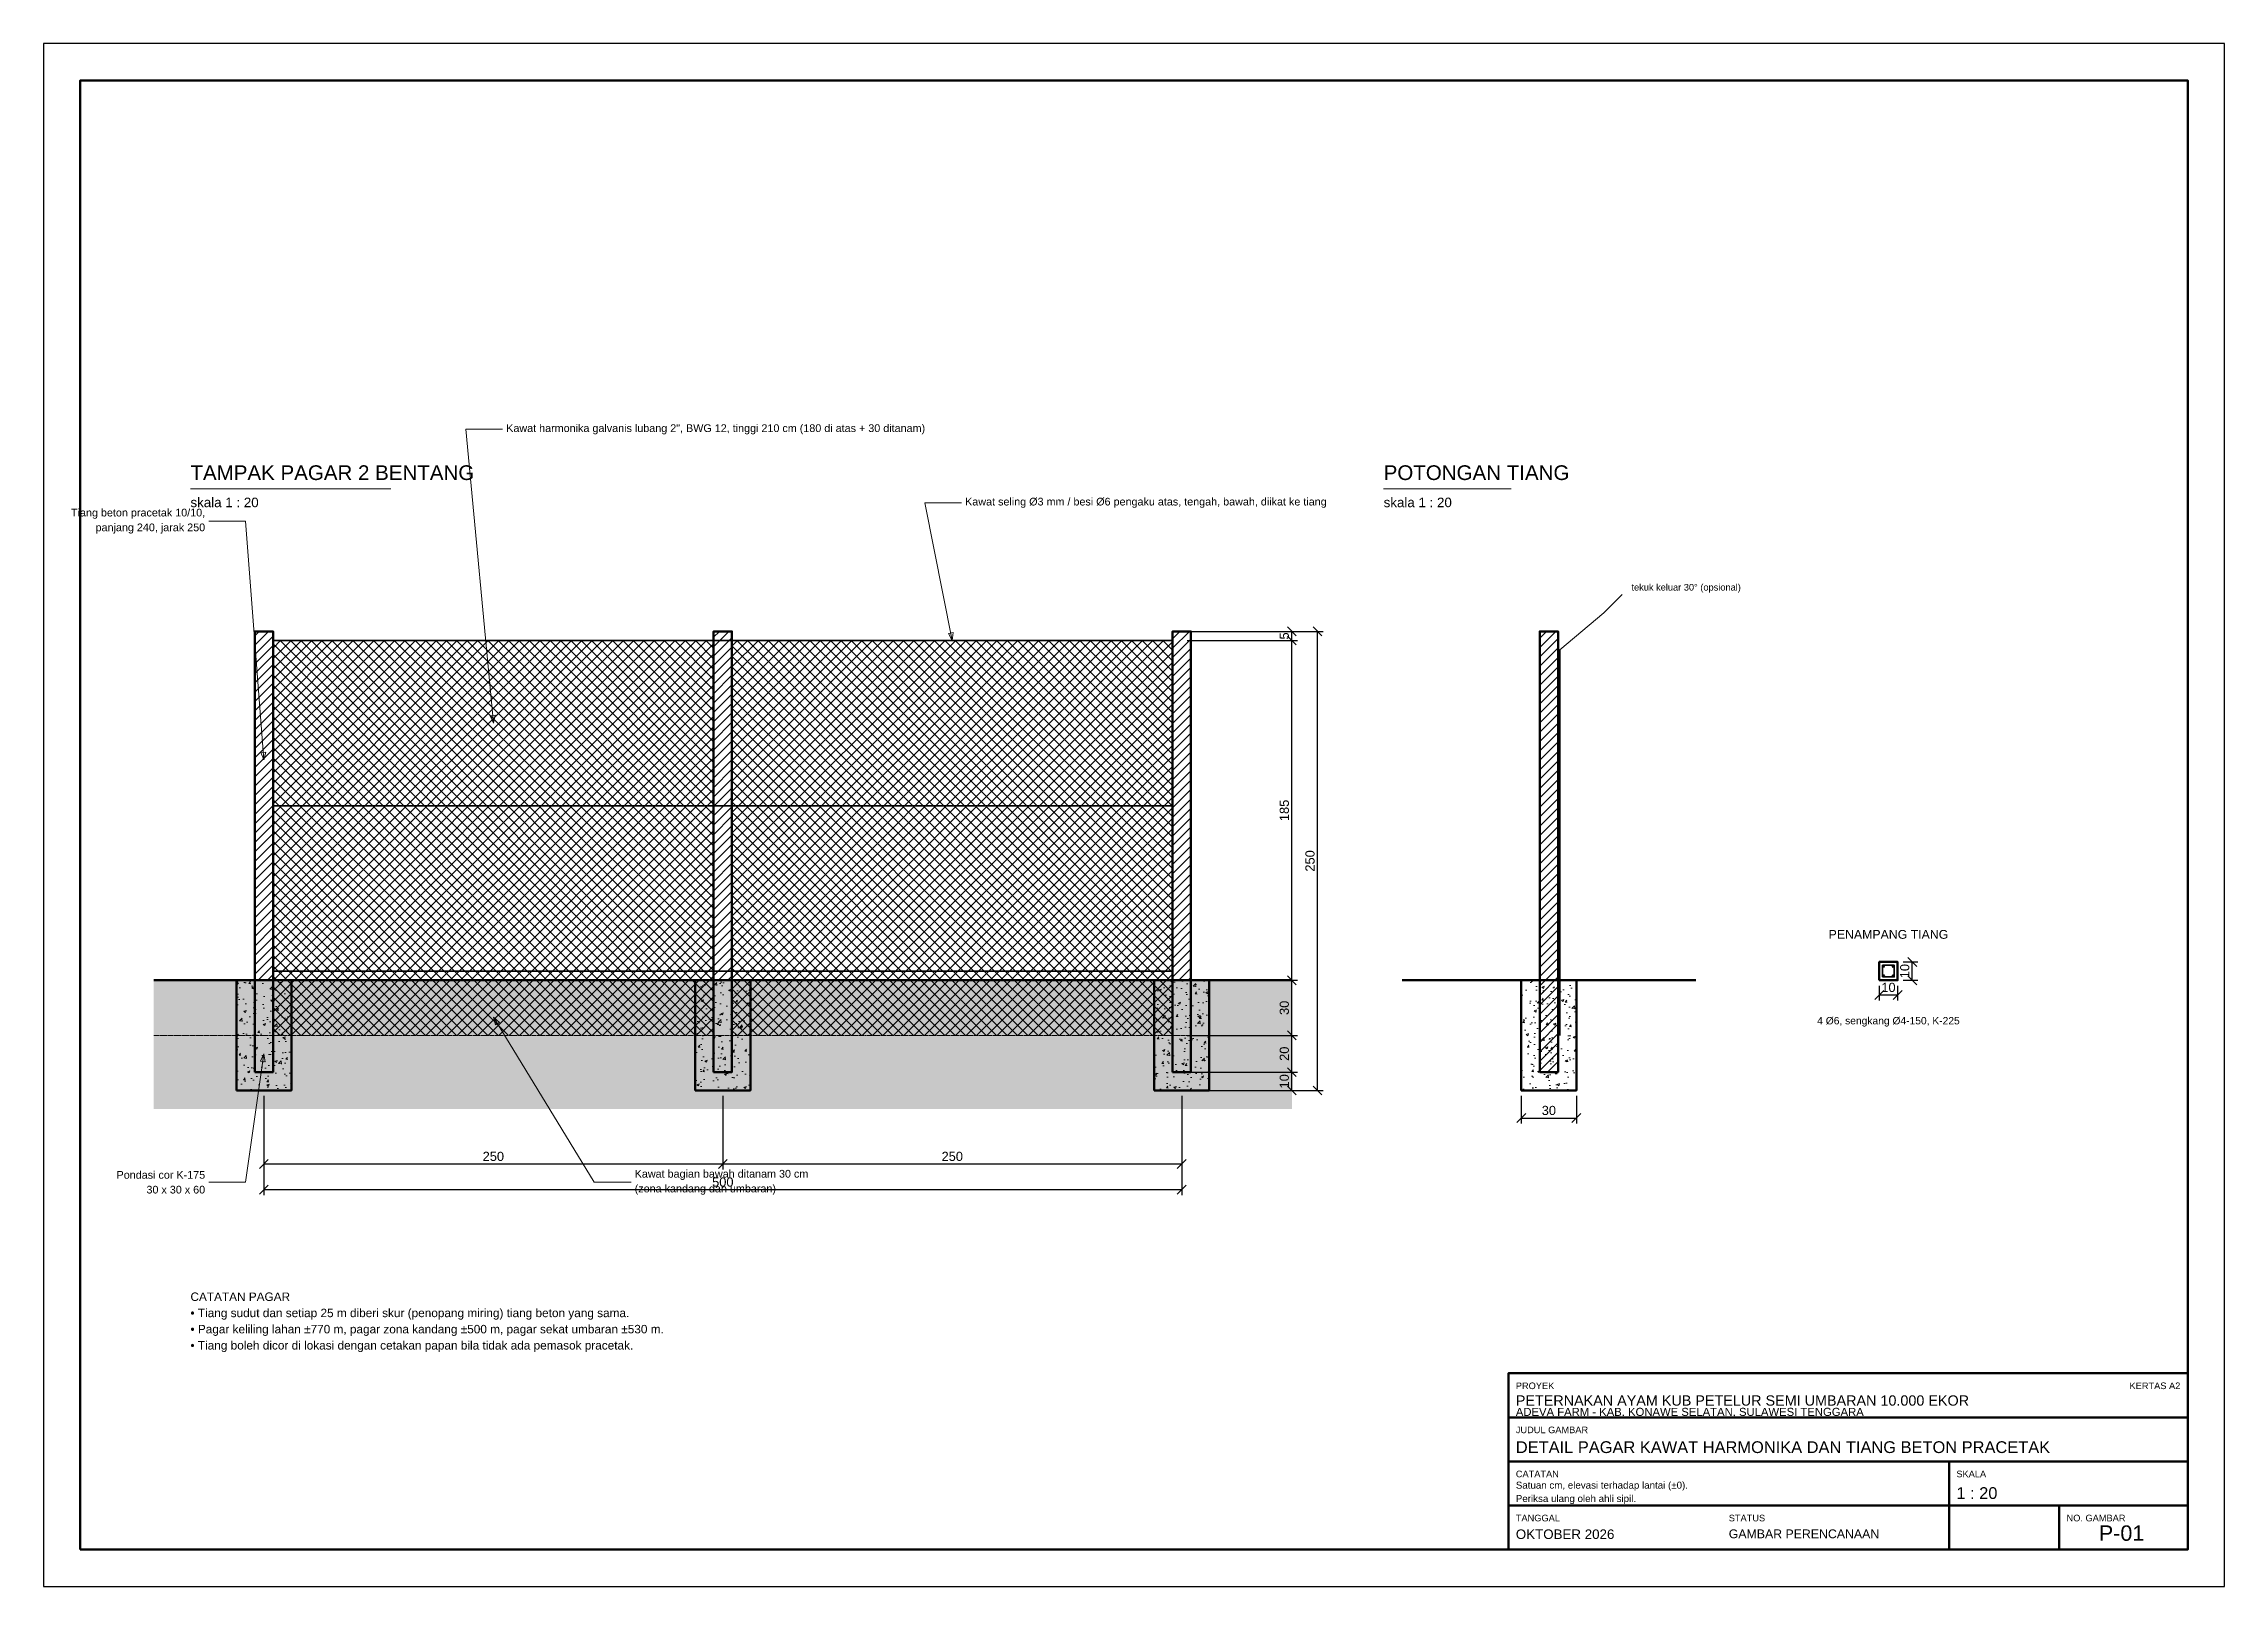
# Model space of a CAD drawing. Header units: centimetres. Extents: x 0 to 113138, y 0 to 42000.
# Drawn here: x 106980 to 108168, y 0 to 840 of the extents above; entities that cross this region are included whole.
import ezdxf
from ezdxf.enums import TextEntityAlignment as Align

# ---------------------------------------------------------------- set-up
doc = ezdxf.new("R2010")
doc.units = ezdxf.units.CM
doc.linetypes.add('DASHED', pattern=[1.524, 1.27, -0.254])
for name, color, linetype, lineweight in [('A-BESI', 1, 'CONTINUOUS', 35), ('A-DIM', 140, 'CONTINUOUS', 13), ('A-FRAME', 7, 'CONTINUOUS', 50), ('A-HATCH', 8, 'CONTINUOUS', 9), ('A-KAWAT', 94, 'CONTINUOUS', 13), ('A-STRUKTUR', 7, 'CONTINUOUS', 50), ('A-TANAH', 34, 'CONTINUOUS', 18), ('A-TEKS', 7, 'CONTINUOUS', 18), ('A-TERSEMBUNYI', 8, 'DASHED', 13)]:
    doc.layers.add(name, color=color, linetype=linetype, lineweight=lineweight)
doc.styles.add('ARIAL', font='arial.ttf')
doc.dimstyles.new('D20', dxfattribs={"dimtxt": 5, "dimasz": 4, "dimexe": 3, "dimexo": 3, "dimgap": 1.6, "dimtad": 1, "dimdec": 1, "dimtxsty": 'ARIAL', "dimtsz": 2.4, "dimcen": 2.5, "dimclrd": 140, "dimclre": 140, "dimclrt": 250, "dimazin": 3, "dimtfac": 1, "dimtmove": 0, "dimatfit": 3})

msp = doc.modelspace()

# ---------------------------------------------------------------- texts
at = {"layer": 'A-TEKS', "style": 'ARIAL'}
for s, p in [('TAMPAK PAGAR 2 BENTANG', (107060, 600)), ('POTONGAN TIANG', (107710, 600))]:
    msp.add_text(s, height=8, dxfattribs=at).set_placement(p, align=Align.BOTTOM_LEFT)
for s, height, p in [('skala 1 : 20', 5.2, (107060, 592.8)), ('skala 1 : 20', 5.2, (107710, 592.8)), ('PROYEK', 3.6, (107782, 111)), ('ADEVA FARM - KAB. KONAWE SELATAN, SULAWESI TENGGARA', 4.4, (107782, 97.2)), ('PETERNAKAN AYAM KUB PETELUR SEMI UMBARAN 10.000 EKOR', 5.6, (107782, 104)), ('JUDUL GAMBAR', 3.6, (107782, 87)), ('DETAIL PAGAR KAWAT HARMONIKA DAN TIANG BETON PRACETAK', 6.4, (107782, 79)), ('CATATAN', 3.6, (107782, 63)), ('SKALA', 3.6, (108022, 63)), ('1 : 20', 6.4, (108022, 54)), ('TANGGAL', 3.6, (107782, 39)), ('STATUS', 3.6, (107898, 39)), ('NO. GAMBAR', 3.6, (108082, 39)), ('OKTOBER 2026', 5.2, (107782, 31)), ('GAMBAR PERENCANAAN', 4.8, (107898, 31))]:
    msp.add_text(s, height=height, dxfattribs=at).set_placement(p, align=Align.TOP_LEFT)
msp.add_text('tekuk keluar 30° (opsional)', height=3.6, dxfattribs=at).set_placement((107845, 544), align=Align.MIDDLE_LEFT)
for s, height, p in [('PENAMPANG TIANG', 4.8, (107985, 355)), ('4 Ø6, sengkang Ø4-150, K-225', 4, (107985, 308)), ('P-01', 8.4, (108112, 29))]:
    msp.add_text(s, height=height, dxfattribs=at).set_placement(p, align=Align.MIDDLE_CENTER)
msp.add_text('KERTAS A2', height=3.6, dxfattribs=at).set_placement((108144, 111), align=Align.TOP_RIGHT)
at = {"layer": 'A-TEKS', "line_spacing_factor": 1.15, "style": 'ARIAL'}
for s, insert, char_height, attachment_point in [('Kawat harmonika galvanis lubang 2", BWG 12, tinggi 210 cm (180 di atas + 30 ditanam)', (107232, 630), 4.2, 4), ('Tiang beton pracetak 10/10,\\Ppanjang 240, jarak 250', (107068, 580), 4.2, 6), ('Kawat seling Ø3 mm / besi Ø6 pengaku atas, tengah, bawah, diikat ke tiang', (107482, 590), 4.2, 4), ('Pondasi cor K-175\\P30 x 30 x 60', (107068, 220), 4.2, 6), ('Kawat bagian bawah ditanam 30 cm\\P(zona kandang dan umbaran)', (107302, 220), 4.2, 4), ('Satuan cm, elevasi terhadap lantai (±0).\\PPeriksa ulang oleh ahli sipil.', (107782, 57), 3.8, 1)]:
    msp.add_mtext(s, dxfattribs=dict(at, insert=insert, char_height=char_height, attachment_point=attachment_point))
at = {"layer": 'A-TEKS', "insert": (107060, 160), "char_height": 4.6, "width": 600, "attachment_point": 1, "line_spacing_factor": 1.15, "style": 'ARIAL'}
msp.add_mtext('CATATAN PAGAR\\P• Tiang sudut dan setiap 25 m diberi skur (penopang miring) tiang beton yang sama.\\P• Pagar keliling lahan ±770 m, pagar zona kandang ±500 m, pagar sekat umbaran ±530 m.\\P• Tiang boleh dicor di lokasi dengan cetakan papan bila tidak ada pemasok pracetak.', dxfattribs=at)

# ---------------------------------------------------------------- dimensions: what is measured, and where the dimension line sits
at = {"layer": 'A-DIM'}
for base, p1, p2 in [((107660, 515), (107600, 515), (107600, 520)), ((107674, 270), (107600, 270), (107600, 520)), ((107660, 330), (107600, 330), (107600, 515)), ((107998, 330), (107990, 330), (107990, 340)), ((107660, 300), (107600, 300), (107600, 330)), ((107660, 280), (107600, 280), (107600, 300)), ((107660, 270), (107600, 270), (107600, 280))]:
    msp.add_linear_dim(base=base, p1=p1, p2=p2, angle=90, dimstyle='D20', dxfattribs=at).render()
for base, p1, p2 in [((107980, 322), (107980, 330), (107990, 330)), ((107100, 230), (107100, 270), (107350, 270)), ((107100, 216), (107100, 270), (107600, 270)), ((107350, 230), (107350, 270), (107600, 270)), ((107785, 255), (107785, 270), (107815, 270))]:
    msp.add_linear_dim(base=base, p1=p1, p2=p2, dimstyle='D20', dxfattribs=at).render()

# ---------------------------------------------------------------- hatches: boundary and pattern name
at = {"layer": 'A-BESI'}
h = msp.add_hatch(color=1, dxfattribs=at)
h.dxf.hatch_style = 1
edge = h.paths.add_edge_path()
edge.add_arc((107982.5, 337.5), 0.3, 0, 360)
h = msp.add_hatch(color=1, dxfattribs=at)
h.dxf.hatch_style = 1
edge = h.paths.add_edge_path()
edge.add_arc((107982.5, 332.5), 0.3, 0, 360)
h = msp.add_hatch(color=1, dxfattribs=at)
h.dxf.hatch_style = 1
edge = h.paths.add_edge_path()
edge.add_arc((107987.5, 337.5), 0.3, 0, 360)
h = msp.add_hatch(color=1, dxfattribs=at)
h.dxf.hatch_style = 1
edge = h.paths.add_edge_path()
edge.add_arc((107987.5, 332.5), 0.3, 0, 360)
at = {"layer": 'A-HATCH'}
h = msp.add_hatch(dxfattribs=at)
h.set_pattern_fill('ANSI31', scale=1.14)
h.paths.add_polyline_path([(107095, 330), (107105, 330), (107105, 520), (107095, 520)])
h = msp.add_hatch(dxfattribs=at)
h.set_pattern_fill('ANSI37', scale=1.26)
h.paths.add_polyline_path([(107105, 300), (107345, 300), (107345, 515), (107105, 515)])
h = msp.add_hatch(dxfattribs=at)
h.set_pattern_fill('ANSI31', scale=1.14)
h.paths.add_polyline_path([(107345, 330), (107355, 330), (107355, 520), (107345, 520)])
h = msp.add_hatch(dxfattribs=at)
h.set_pattern_fill('ANSI37', scale=1.26)
h.paths.add_polyline_path([(107355, 300), (107595, 300), (107595, 515), (107355, 515)])
h = msp.add_hatch(dxfattribs=at)
h.set_pattern_fill('ANSI31', scale=1.14)
h.paths.add_polyline_path([(107595, 330), (107605, 330), (107605, 520), (107595, 520)])
h = msp.add_hatch(dxfattribs=at)
h.set_pattern_fill('ANSI31', scale=1.14)
h.paths.add_polyline_path([(107795, 280), (107805, 280), (107805, 520), (107795, 520)])
h = msp.add_hatch(dxfattribs=at)
h.set_pattern_fill('EARTH', scale=0.9)
h.paths.add_polyline_path([(107040, 330), (107660, 330), (107660, 260), (107040, 260)])
h = msp.add_hatch(dxfattribs=at)
h.set_pattern_fill('AR-CONC', scale=0.07)
h.paths.add_polyline_path([(107085, 270), (107115, 270), (107115, 330), (107085, 330)])
h = msp.add_hatch(dxfattribs=at)
h.set_pattern_fill('AR-CONC', scale=0.07)
h.paths.add_polyline_path([(107335, 270), (107365, 270), (107365, 330), (107335, 330)])
h = msp.add_hatch(dxfattribs=at)
h.set_pattern_fill('AR-CONC', scale=0.07)
h.paths.add_polyline_path([(107585, 270), (107615, 270), (107615, 330), (107585, 330)])
h = msp.add_hatch(dxfattribs=at)
h.set_pattern_fill('AR-CONC', scale=0.07)
h.paths.add_polyline_path([(107785, 270), (107815, 270), (107815, 330), (107785, 330)])

# ---------------------------------------------------------------- linework, layer by layer
at = {"layer": 'A-BESI'}
for p, q in [((107105, 515), (107595, 515)), ((107105, 425), (107595, 425)), ((107105, 335), (107595, 335))]:
    msp.add_line(p, q, dxfattribs=at)
msp.add_lwpolyline([(107981.8, 331.8), (107988.2, 331.8), (107988.2, 338.2), (107981.8, 338.2)], close=True, dxfattribs=at)
for centre in [(107982.5, 337.5), (107982.5, 332.5), (107987.5, 337.5), (107987.5, 332.5)]:
    msp.add_circle(centre, 0.3, dxfattribs=at)
at = {"layer": 'A-DIM'}
for points in [[(107225, 470), (107210, 630), (107230, 630)], [(107475, 515), (107460, 590), (107480, 590)], [(107100, 450), (107090, 580), (107070, 580)], [(107225, 310), (107280, 220), (107300, 220)], [(107100, 290), (107090, 220), (107070, 220)]]:
    msp.add_lwpolyline(points, dxfattribs=at)
for points in [[(107475, 515), (107475.45, 519.38), (107472.9, 518.87)], [(107225, 470), (107225.9, 474.31), (107223.31, 474.06)], [(107100, 450), (107100.97, 454.29), (107098.38, 454.09)], [(107225, 310), (107226.08, 305.74), (107228.3, 307.09)], [(107100, 290), (107098.12, 286.02), (107100.69, 285.65)]]:
    msp.add_lwpolyline(points, close=True, dxfattribs=at)
at = {"layer": 'A-FRAME'}
for p, q in [((107778, 92), (108148, 92)), ((107778, 68), (108148, 68)), ((108018, 20), (108018, 68)), ((107778, 44), (108148, 44)), ((108078, 20), (108078, 44))]:
    msp.add_line(p, q, dxfattribs=at)
at = {"layer": 'A-FRAME', "lineweight": 25}
msp.add_lwpolyline([(106980, 0), (108168, 0), (108168, 840), (106980, 840)], close=True, dxfattribs=at)
at = {"layer": 'A-FRAME'}
for points in [[(107000, 20), (108148, 20), (108148, 820), (107000, 820)], [(107778, 20), (108148, 20), (108148, 116), (107778, 116)]]:
    msp.add_lwpolyline(points, close=True, dxfattribs=at)
at = {"layer": 'A-KAWAT', "lineweight": 35}
msp.add_line((107806, 300), (107806, 510), dxfattribs=at)
at = {"layer": 'A-KAWAT'}
msp.add_lwpolyline([(107806, 510), (107830, 530), (107840, 540)], dxfattribs=at)
at = {"layer": 'A-STRUKTUR'}
for points in [[(107095, 280), (107105, 280), (107105, 520), (107095, 520)], [(107345, 280), (107355, 280), (107355, 520), (107345, 520)], [(107595, 280), (107605, 280), (107605, 520), (107595, 520)], [(107795, 280), (107805, 280), (107805, 520), (107795, 520)], [(107085, 270), (107115, 270), (107115, 330), (107085, 330)], [(107335, 270), (107365, 270), (107365, 330), (107335, 330)], [(107585, 270), (107615, 270), (107615, 330), (107585, 330)], [(107785, 270), (107815, 270), (107815, 330), (107785, 330)]]:
    msp.add_lwpolyline(points, close=True, dxfattribs=at)
at = {"layer": 'A-STRUKTUR', "lineweight": 50}
msp.add_lwpolyline([(107980, 330), (107990, 330), (107990, 340), (107980, 340)], close=True, dxfattribs=at)
at = {"layer": 'A-TANAH', "lineweight": 50}
for p, q in [((107040, 330), (107660, 330)), ((107720, 330), (107880, 330))]:
    msp.add_line(p, q, dxfattribs=at)
at = {"layer": 'A-TEKS'}
for p, q in [((107060, 597.6), (107169.12, 597.6)), ((107710, 597.6), (107779.44, 597.6))]:
    msp.add_line(p, q, dxfattribs=at)
at = {"layer": 'A-TERSEMBUNYI'}
msp.add_line((107040, 300), (107660, 300), dxfattribs=at)

msp.set_redraw_order([(e.dxf.handle, doc.entitydb.next_handle()) for e in msp.query("TEXT MTEXT ATTDEF DIMENSION ARC_DIMENSION")])  # texts and dimensions are drawn at this point

doc.saveas('drawing.dxf')
